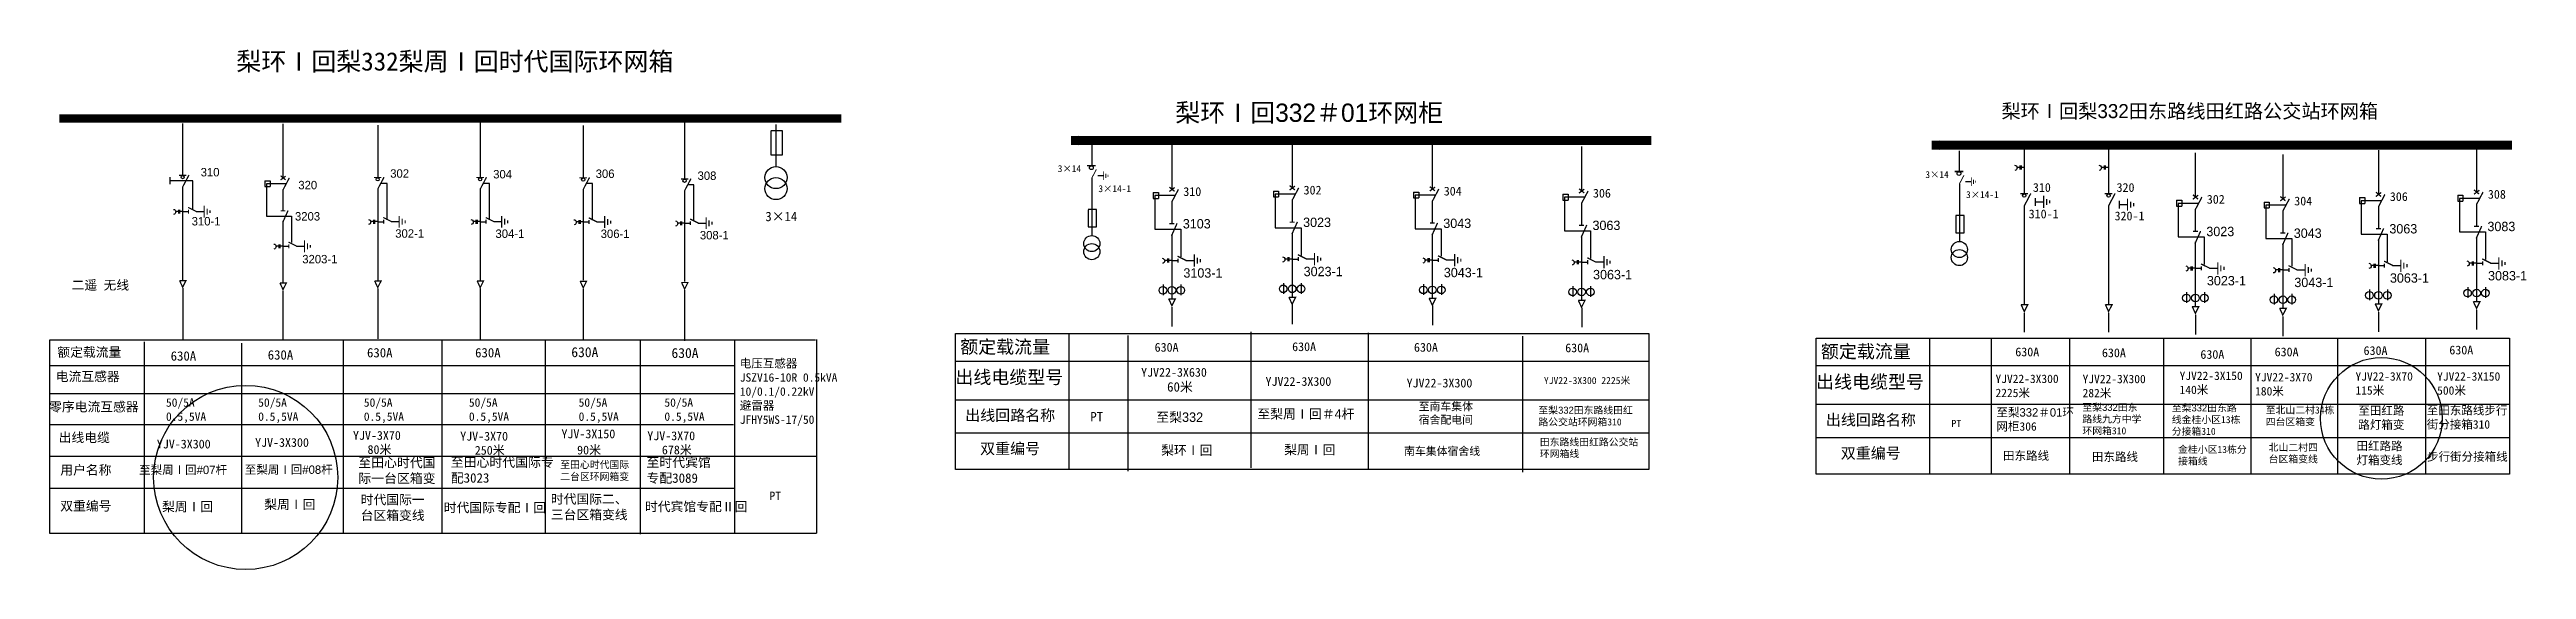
# Model space of a CAD drawing. Extents: x 149 to 870, y -471 to -13.
# Drawn here: x 149 to 677, y -124 to -13 of the extents above; entities that cross this region are included whole.
import ezdxf

# ---------------------------------------------------------------- set-up
doc = ezdxf.new("R2010")
doc.units = 0
doc.header["$LTSCALE"] = 0.774411
doc.linetypes.add('ACAD_ISO02W100', pattern=[15, 12, -3])
doc.linetypes.add('CENTER', pattern=[50.8, 31.75, -6.35, 6.35, -6.35])
doc.layers.get('0').update_dxf_attribs({"linetype": 'CONTINUOUS'})
doc.layers.add('2', color=7, linetype='CONTINUOUS')
doc.styles.add('hztxt_txtstyle_0.00_0_0', font='', dxfattribs={"bigfont": 'hztxt.shx'})
doc.styles.add('hztxt_txtstyle_1.70_0_0', font='', dxfattribs={"height": 1.699413, "bigfont": 'hztxt.shx'})
doc.styles.add('hztxt_txtstyle_1.80_0_0', font='', dxfattribs={"height": 1.8, "bigfont": 'hztxt.shx'})
doc.styles.add('hztxt_txtstyle_1.88_0_0', font='simkai.ttf', dxfattribs={"height": 1.875})
doc.styles.add('hztxt_txtstyle_2.00_0_0', font='', dxfattribs={"height": 2, "bigfont": 'hztxt.shx'})
doc.styles.add('hztxt_txtstyle_2.01_0_0', font='', dxfattribs={"height": 2.014677, "bigfont": 'hztxt.shx'})
doc.styles.add('hztxt_txtstyle_2.34_0_0', font='simkai.ttf', dxfattribs={"height": 2.34375})
doc.styles.add('hztxt_txtstyle_2.70_0_0', font='simkai.ttf', dxfattribs={"height": 2.7})
doc.styles.add('hztxt_txtstyle_2.81_0_0', font='simkai.ttf', dxfattribs={"height": 2.8125})
doc.styles.get('hztxt_txtstyle_0.00_0_0').set_extended_font_data('hztxt')
doc.styles.get('hztxt_txtstyle_1.70_0_0').set_extended_font_data('hztxt')
doc.styles.get('hztxt_txtstyle_1.80_0_0').set_extended_font_data('hztxt')
doc.styles.get('hztxt_txtstyle_2.00_0_0').set_extended_font_data('hztxt')
doc.styles.get('hztxt_txtstyle_2.01_0_0').set_extended_font_data('hztxt')

msp = doc.modelspace()

# ---------------------------------------------------------------- texts
at = {"color": 0}
for s, height, style, p in [('310', 1.8, 'hztxt_txtstyle_1.80_0_0', (181.16, -39.87)), ('320', 1.8, 'hztxt_txtstyle_1.80_0_0', (201.99, -42.62)), ('302', 1.8, 'hztxt_txtstyle_1.80_0_0', (221.59, -40.15)), ('304', 1.8, 'hztxt_txtstyle_1.80_0_0', (243.55, -40.3)), ('306', 1.8, 'hztxt_txtstyle_1.80_0_0', (265.42, -40.2)), ('308', 1.8, 'hztxt_txtstyle_1.80_0_0', (287.15, -40.62)), ('310', 1.875, 'hztxt_txtstyle_1.88_0_0', (390.77, -44.05)), ('302', 1.875, 'hztxt_txtstyle_1.88_0_0', (416.42, -43.73)), ('304', 1.875, 'hztxt_txtstyle_1.88_0_0', (446.32, -43.95)), ('310', 1.875, 'hztxt_txtstyle_1.88_0_0', (571.99, -43.17)), ('320', 1.875, 'hztxt_txtstyle_1.88_0_0', (589.84, -43.17)), ('3203', 1.8, 'hztxt_txtstyle_1.80_0_0', (201.28, -49.29)), ('306', 1.875, 'hztxt_txtstyle_1.88_0_0', (478.15, -44.39)), ('310-1', 1.875, 'hztxt_txtstyle_1.88_0_0', (571.09, -48.82)), ('320-1', 1.875, 'hztxt_txtstyle_1.88_0_0', (589.41, -49.25)), ('302', 1.875, 'hztxt_txtstyle_1.88_0_0', (609.09, -45.7)), ('304', 1.875, 'hztxt_txtstyle_1.88_0_0', (627.74, -46.06)), ('306', 1.875, 'hztxt_txtstyle_1.88_0_0', (648.13, -45.12)), ('308', 1.875, 'hztxt_txtstyle_1.88_0_0', (669.05, -44.63)), ('310-1', 1.8, 'hztxt_txtstyle_1.80_0_0', (179.24, -50.34)), ('302-1', 1.8, 'hztxt_txtstyle_1.80_0_0', (222.66, -52.96)), ('304-1', 1.8, 'hztxt_txtstyle_1.80_0_0', (244.04, -53)), ('306-1', 1.8, 'hztxt_txtstyle_1.80_0_0', (266.49, -53.02)), ('308-1', 1.8, 'hztxt_txtstyle_1.80_0_0', (287.64, -53.32)), ('3103', 2, 'hztxt_txtstyle_2.00_0_0', (390.66, -50.98)), ('3023', 2, 'hztxt_txtstyle_2.00_0_0', (416.32, -50.67)), ('3043', 2, 'hztxt_txtstyle_2.00_0_0', (446.22, -50.88)), ('3063', 2, 'hztxt_txtstyle_2.00_0_0', (478.05, -51.32)), ('3023', 2, 'hztxt_txtstyle_2.00_0_0', (608.99, -52.63)), ('3043', 2, 'hztxt_txtstyle_2.00_0_0', (627.64, -52.99)), ('3063', 2, 'hztxt_txtstyle_2.00_0_0', (648.03, -52.05)), ('3083', 2, 'hztxt_txtstyle_2.00_0_0', (668.95, -51.56)), ('3203-1', 1.8, 'hztxt_txtstyle_1.80_0_0', (202.83, -58.43)), ('3103-1', 2, 'hztxt_txtstyle_2.00_0_0', (390.79, -61.48)), ('3023-1', 2, 'hztxt_txtstyle_2.00_0_0', (416.44, -61.17)), ('3043-1', 2, 'hztxt_txtstyle_2.00_0_0', (446.34, -61.39)), ('3063-1', 2, 'hztxt_txtstyle_2.00_0_0', (478.17, -61.83)), ('3023-1', 2, 'hztxt_txtstyle_2.00_0_0', (609.11, -63.13)), ('3043-1', 2, 'hztxt_txtstyle_2.00_0_0', (627.76, -63.5)), ('3063-1', 2, 'hztxt_txtstyle_2.00_0_0', (648.15, -62.56)), ('3083-1', 2, 'hztxt_txtstyle_2.00_0_0', (669.08, -62.07)), ('额定载流量', 2.812, 'hztxt_txtstyle_2.81_0_0', (343.18, -77.66)), ('630A', 1.875, 'hztxt_txtstyle_1.88_0_0', (384.65, -77.29)), ('630A', 1.875, 'hztxt_txtstyle_1.88_0_0', (413.98, -77.16)), ('630A', 1.875, 'hztxt_txtstyle_1.88_0_0', (439.97, -77.29)), ('630A', 1.875, 'hztxt_txtstyle_1.88_0_0', (472.23, -77.41)), ('额定载流量', 2.812, 'hztxt_txtstyle_2.81_0_0', (526.77, -78.64)), ('630A', 1.875, 'hztxt_txtstyle_1.88_0_0', (568.24, -78.27)), ('630A', 1.875, 'hztxt_txtstyle_1.88_0_0', (586.72, -78.46)), ('630A', 1.875, 'hztxt_txtstyle_1.88_0_0', (607.72, -78.81)), ('630A', 1.875, 'hztxt_txtstyle_1.88_0_0', (623.56, -78.27)), ('630A', 1.875, 'hztxt_txtstyle_1.88_0_0', (642.53, -77.99)), ('630A', 1.875, 'hztxt_txtstyle_1.88_0_0', (660.82, -77.87)), ('出线电缆型号', 2.812, 'hztxt_txtstyle_2.81_0_0', (342.15, -84.14)), ('YJV22-3X630', 1.875, 'hztxt_txtstyle_1.88_0_0', (381.76, -82.63)), ('YJV22-3X300', 1.875, 'hztxt_txtstyle_1.88_0_0', (408.3, -84.58)), ('YJV22-3X300', 1.875, 'hztxt_txtstyle_1.88_0_0', (438.39, -84.92)), ('出线电缆型号', 2.812, 'hztxt_txtstyle_2.81_0_0', (525.74, -85.12)), ('出线回路名称', 2.344, 'hztxt_txtstyle_2.34_0_0', (344.25, -92.04)), ('YJV-3X70', 1.875, 'hztxt_txtstyle_1.88_0_0', (213.65, -96.1)), ('YJV-3X70', 1.875, 'hztxt_txtstyle_1.88_0_0', (236.52, -96.27)), ('YJV-3X150', 1.875, 'hztxt_txtstyle_1.88_0_0', (258.12, -95.77)), ('YJV-3X70', 1.875, 'hztxt_txtstyle_1.88_0_0', (276.43, -96.18)), ('出线回路名称', 2.344, 'hztxt_txtstyle_2.34_0_0', (527.84, -93.01)), ('YJV-3X300', 1.875, 'hztxt_txtstyle_1.88_0_0', (171.81, -97.94)), ('YJV-3X300', 1.875, 'hztxt_txtstyle_1.88_0_0', (192.77, -97.6)), ('80米', 1.875, 'hztxt_txtstyle_1.88_0_0', (216.75, -99.11)), ('250米', 1.875, 'hztxt_txtstyle_1.88_0_0', (239.63, -99.28)), ('90米', 1.875, 'hztxt_txtstyle_1.88_0_0', (261.46, -99.22)), ('678米', 1.875, 'hztxt_txtstyle_1.88_0_0', (279.54, -99.2)), ('双重编号', 2.344, 'hztxt_txtstyle_2.34_0_0', (347.42, -99.14)), ('双重编号', 2.344, 'hztxt_txtstyle_2.34_0_0', (531.01, -100.12))]:
    msp.add_text(s, height=height, dxfattribs=dict(at, style=style)).set_placement(p)
at = {"color": 0, "linetype": 'Continuous', "style": 'hztxt_txtstyle_2.70_0_0'}
for s, height, p in [('3×14', 1.461, (363.99, -38.94)), ('3×14-1', 1.461, (372.66, -43.22)), ('3×14', 1.461, (549.06, -40.21)), ('3×14', 2, (301.61, -49.42)), ('3×14-1', 1.461, (557.73, -44.49))]:
    msp.add_text(s, height=height, dxfattribs=at).set_placement(p)
at = {"color": 0, "attachment_point": 1}
for s, insert, char_height, width, style in [('{\\fSimSun|b0|i0|c134|p2;\\C256;梨环Ⅰ回\\C7;梨\\f\uffbfﾬￌﾣﾤ_GB2312|b0|i0|c134|p49;332\\fSimSun|b0|i0|c134|p2;田东路线田红路公交站环网箱}', (565.29, -24.43), 3, 102.7785, 'hztxt_txtstyle_0.00_0_0'), ('{\\fSimSun|b0|i0|c134|p2;YJV22-3X300 2225米}', (467.69, -82.69), 1.5, 21.0944, 'hztxt_txtstyle_0.00_0_0'), ('{\\fSimSun|b0|i0|c134|p2;YJV22-3X300 2225米}', (564.01, -82.18), 1.8, 10.6857, 'hztxt_txtstyle_0.00_0_0'), ('{\\fSimSun|b0|i0|c134|p2;YJV22-3X300 282米}', (582.59, -82.21), 1.8, 10.6857, 'hztxt_txtstyle_0.00_0_0'), ('{\\fSimSun|b0|i0|c134|p2;YJV22-3X150 140米}', (603.28, -81.53), 1.8, 10.6857, 'hztxt_txtstyle_0.00_0_0'), ('{\\fSimSun|b0|i0|c134|p2;YJV22-3X70 180米}', (619.39, -81.83), 1.8, 10.6857, 'hztxt_txtstyle_0.00_0_0'), ('{\\fSimSun|b0|i0|c134|p2;YJV22-3X70 115米}', (640.8, -81.66), 1.8, 10.6857, 'hztxt_txtstyle_0.00_0_0'), ('{\\fSimSun|b0|i0|c134|p2;YJV22-3X150 500米}', (658.22, -81.67), 1.8, 10.6857, 'hztxt_txtstyle_0.00_0_0'), ('{\\fSimSun|b0|i0|c134|p2;至南车集体宿舍配电间}', (440.97, -88.14), 1.6994, 13.1999, 'hztxt_txtstyle_1.70_0_0'), ('{\\fSimSun|b0|i0|c134|p2;\\C256;至\\C7;梨\\f\uffbfﾬￌﾣﾤ_GB2312|b0|i0|c134|p49;332\\fSimSun|b0|i0|c134|p2;田东路线田红路公交站环网箱310}', (466.51, -89.03), 1.5, 21.0944, 'hztxt_txtstyle_0.00_0_0'), ('{\\fSimSun|b0|i0|c134|p2;至梨\\f\uffbfﾬￌﾣﾤ_GB2312|b0|i0|c134|p49;332\\fSimSun|b0|i0|c134|p2;田东路线九方中学环网箱310}', (582.55, -88.42), 1.5, 12.9035, 'hztxt_txtstyle_0.00_0_0'), ('{\\fSimSun|b0|i0|c134|p2;至梨\\f\uffbfﾬￌﾣﾤ_GB2312|b0|i0|c134|p49;332\\fSimSun|b0|i0|c134|p2;田东路线金桂小区13栋分接箱310}', (601.62, -88.54), 1.5, 15.5174, 'hztxt_txtstyle_0.00_0_0'), ('{\\fSimSun|b0|i0|c134|p2;至北山二村34栋四台区箱变}', (621.66, -88.99), 1.5, 15.5174, 'hztxt_txtstyle_0.00_0_0'), ('{\\fSimSun|b0|i0|c134|p2;南车集体宿舍线}', (437.86, -97.66), 1.6994, 18.1087, 'hztxt_txtstyle_1.70_0_0'), ('{\\fSimSun|b0|i0|c134|p2;田东路线田红路公交站环网箱线}', (466.82, -95.83), 1.5, 21.0944, 'hztxt_txtstyle_0.00_0_0'), ('{\\fSimSun|b0|i0|c134|p2;金桂小区13栋分接箱线}', (602.96, -97.41), 1.5, 15.5174, 'hztxt_txtstyle_0.00_0_0'), ('{\\fSimSun|b0|i0|c134|p2;北山二村四台区箱变线}', (622.28, -96.96), 1.5, 11.3527, 'hztxt_txtstyle_0.00_0_0')]:
    msp.add_mtext(s, dxfattribs=dict(at, insert=insert, char_height=char_height, width=width, style=style))
at = {"color": 0, "linetype": 'Continuous', "attachment_point": 1}
for s, insert, char_height, width, style in [('{\\fSimSun|b0|i0|c134|p2;二遥 无线}', (153.63, -62.06), 2, 32.2427, 'hztxt_txtstyle_2.70_0_0'), ('{\\fSimSun|b0|i0|c134|p2;额定载流量}', (150.59, -76.38), 2, 32.2427, 'hztxt_txtstyle_2.70_0_0'), ('{\\fSimSun|b0|i0|c134|p2;630A}', (174.76, -77.2), 2, 32.2427, 'hztxt_txtstyle_2.70_0_0'), ('{\\fSimSun|b0|i0|c134|p2;630A}', (195.46, -76.97), 2, 32.2427, 'hztxt_txtstyle_2.70_0_0'), ('{\\fSimSun|b0|i0|c134|p2;630A}', (216.64, -76.5), 2, 32.2427, 'hztxt_txtstyle_2.70_0_0'), ('{\\fSimSun|b0|i0|c134|p2;630A}', (239.7, -76.5), 2, 32.2427, 'hztxt_txtstyle_2.70_0_0'), ('{\\fSimSun|b0|i0|c134|p2;630A}', (260.22, -76.33), 2.1195, 17.0432, 'hztxt_txtstyle_0.00_0_0'), ('{\\fSimSun|b0|i0|c134|p2;630A}', (281.59, -76.5), 2.1195, 17.0432, 'hztxt_txtstyle_0.00_0_0'), ('\\A1;{\\fSimSun|b0|i0|c134|p2;电压互感器\\PJSZV16-10R 0.5kVA\\P10/0.1/0.22kV\\P避雷器\\PJFHY5WS-17/50}', (296.16, -78.89), 1.8, 33.191, 'hztxt_txtstyle_2.70_0_0'), ('{\\fSimSun|b0|i0|c134|p2;电流互感器}', (150.25, -81.58), 2, 32.2427, 'hztxt_txtstyle_2.70_0_0'), ('{\\fSimSun|b0|i0|c134|p2;\\C7;60米}', (387.31, -83.79), 2.0147, 11.5055, 'hztxt_txtstyle_0.00_0_0'), ('{\\fSimSun|b0|i0|c134|p2;零序电流互感器}', (148.83, -88.04), 2, 32.2427, 'hztxt_txtstyle_2.70_0_0'), ('{\\fSimSun|b0|i0|c134|p2;50/5A\\P0.5,5VA}', (173.76, -87.24), 1.8, 32.2427, 'hztxt_txtstyle_2.70_0_0'), ('{\\fSimSun|b0|i0|c134|p2;50/5A\\P0.5,5VA}', (193.43, -87.24), 1.8, 32.2427, 'hztxt_txtstyle_2.70_0_0'), ('{\\fSimSun|b0|i0|c134|p2;50/5A\\P0.5,5VA}', (215.96, -87.24), 1.8, 32.2427, 'hztxt_txtstyle_2.70_0_0'), ('{\\fSimSun|b0|i0|c134|p2;50/5A\\P0.5,5VA}', (238.37, -87.24), 1.8, 32.2427, 'hztxt_txtstyle_2.70_0_0'), ('{\\fSimSun|b0|i0|c134|p2;50/5A\\P0.5,5VA}', (261.78, -87.24), 1.8, 32.2427, 'hztxt_txtstyle_2.70_0_0'), ('{\\fSimSun|b0|i0|c134|p2;50/5A\\P0.5,5VA}', (280.08, -87.24), 1.8, 32.2427, 'hztxt_txtstyle_2.70_0_0'), ('{\\fSimSun|b0|i0|c134|p2;\\C7;至梨周Ⅰ回＃\\f\uffbfﾬￌﾣﾤ_GB2312|b0|i0|c134|p49;4\\fSimSun|b0|i0|c134|p2;杆}', (406.55, -89.56), 2.0147, 30.5899, 'hztxt_txtstyle_0.00_0_0'), ('{\\fSimSun|b0|i0|c134|p2;出线电缆}', (150.87, -94.6), 2, 32.2427, 'hztxt_txtstyle_2.70_0_0'), ('{\\fSimSun|b0|i0|c134|p2;\\C7;PT}', (370.93, -90.17), 2.0147, 11.8012, 'hztxt_txtstyle_0.00_0_0'), ('{\\fSimSun|b0|i0|c134|p2;\\C7;至梨\\f\uffbfﾬￌﾣﾤ_GB2312|b0|i0|c134|p49;332}', (385, -90.26), 2.0147, 11.8012, 'hztxt_txtstyle_0.00_0_0'), ('{\\fSimSun|b0|i0|c134|p2;\\C7;PT}', (554.61, -91.84), 1.5388, 9.4916, 'hztxt_txtstyle_0.00_0_0'), ('{\\f\uffbfﾬￌﾣﾤ_GB2312|b0|i0|c134|p49;\\C7;至田心时代国际一台区箱变}', (214.78, -99.96), 2.0147, 18.962, 'hztxt_txtstyle_0.00_0_0'), ('{\\fSimSun|b0|i0|c134|p2;\\C7;至田心时代国际专配3023}', (234.51, -99.87), 2.0147, 22.6035, 'hztxt_txtstyle_0.00_0_0'), ('{\\fSimSun|b0|i0|c134|p2;\\C7;至时代宾馆专配3089}', (276.25, -99.9), 2.0147, 15.6008, 'hztxt_txtstyle_2.01_0_0'), ('{\\fSimSun|b0|i0|c134|p2;用户名称}', (151.21, -101.53), 2, 32.2427, 'hztxt_txtstyle_2.70_0_0'), ('{\\f\uffbfﾬￌﾣﾤ_GB2312|b0|i0|c134|p49;\\C7;至田心时代国际二台区环网箱变}', (257.86, -100.63), 1.5388, 15.8711, 'hztxt_txtstyle_0.00_0_0'), ('{\\fSimSun|b0|i0|c134|p2;双重编号}', (151.21, -109.21), 2, 32.2427, 'hztxt_txtstyle_2.70_0_0'), ('{\\fSimSun|b0|i0|c134|p2;梨周Ⅰ回}', (172.92, -109.37), 2, 32.2427, 'hztxt_txtstyle_2.70_0_0'), ('{\\fSimSun|b0|i0|c134|p2;梨周Ⅰ回}', (194.72, -108.89), 2, 32.2427, 'hztxt_txtstyle_2.70_0_0'), ('{\\fSimSun|b0|i0|c134|p2;时代国际一台区箱变线}', (215.3, -107.87), 2, 14.868, 'hztxt_txtstyle_2.70_0_0'), ('{\\fSimSun|b0|i0|c134|p2;时代国际专配Ⅰ回}', (233.02, -109.56), 2, 24.5105, 'hztxt_txtstyle_2.70_0_0'), ('{\\fSimSun|b0|i0|c134|p2;时代国际二、三台区箱变线}', (255.86, -107.74), 2, 18.5976, 'hztxt_txtstyle_2.70_0_0'), ('{\\fSimSun|b0|i0|c134|p2;时代宾馆专配Ⅱ回}', (275.95, -109.34), 2, 24.5105, 'hztxt_txtstyle_2.70_0_0'), ('{\\fSimSun|b0|i0|c134|p2;PT}', (302.49, -107.16), 1.8071, 14.059, 'hztxt_txtstyle_0.00_0_0')]:
    msp.add_mtext(s, dxfattribs=dict(at, insert=insert, char_height=char_height, width=width, style=style))
at = {"color": 1, "linetype": 'Continuous', "char_height": 1.8, "width": 23.156, "attachment_point": 1, "style": 'hztxt_txtstyle_0.00_0_0'}
for s, insert in [('{\\fSimSun|b0|i0|c134|p2;\\C7;至梨周Ⅰ回\\f\uffbfﾬￌﾣﾤ_GB2312|b0|i0|c134|p49;#\\C1;07\\fSimSun|b0|i0|c134|p2;\\C7;杆}', (168.03, -101.62)), ('{\\fSimSun|b0|i0|c134|p2;\\C7;至梨周Ⅰ回\\f\uffbfﾬￌﾣﾤ_GB2312|b0|i0|c134|p49;#\\C1;08\\fSimSun|b0|i0|c134|p2;\\C7;杆}', (190.57, -101.57))]:
    msp.add_mtext(s, dxfattribs=dict(at, insert=insert))
at = {"layer": '2', "color": 0, "attachment_point": 1, "style": 'hztxt_txtstyle_0.00_0_0'}
for s, insert, char_height, width in [('{\\fSimSun|b0|i0|c134|p2;梨环Ⅰ回梨332梨周Ⅰ回时代国际环网箱}', (188.77, -13.37), 3.9062, 101.2587), ('{\\fSimSun|b0|i0|c134|p2;\\C256;梨环Ⅰ回}332{\\fSimSun|b0|i0|c134|p2;＃}01{\\fSimSun|b0|i0|c134|p2;环网柜}', (389.05, -24.32), 3.9062, 101.2587), ('{\\fSimSun|b0|i0|c134|p2;\\C256;至梨}332{\\fSimSun|b0|i0|c134|p2;＃}01{\\fSimSun|b0|i0|c134|p2;环网柜306}', (564.22, -89.35), 1.8, 17.5241), ('{\\fSimSun|b0|i0|c134|p2;\\H0.9x;\\C256;至田红路路灯箱变}', (641.41, -88.98), 2, 10.7144), ('{\\fSimSun|b0|i0|c134|p2;\\H0.9x;\\C256;至田东路线步行街分接箱310}', (656.02, -88.91), 2, 17.6485), ('{\\fSimSun|b0|i0|c134|p2;\\C256;梨环Ⅰ回}', (386.04, -97.31), 2, 101.2587), ('{\\fSimSun|b0|i0|c134|p2;\\C256;梨周Ⅰ回}', (412.27, -97.22), 2, 101.2587), ('{\\fSimSun|b0|i0|c134|p2;\\H0.9x;\\C256;田东路线}', (565.62, -98.6), 2, 10.7144), ('{\\fSimSun|b0|i0|c134|p2;\\H0.9x;\\C256;田东路线}', (584.58, -98.83), 2, 10.7144), ('{\\fSimSun|b0|i0|c134|p2;\\H0.9x;\\C256;田红路路灯箱变线}', (641.02, -96.53), 2, 10.7144), ('{\\fSimSun|b0|i0|c134|p2;\\H0.9x;\\C256;步行街分接箱线}', (656.07, -98.79), 2, 27.9631)]:
    msp.add_mtext(s, dxfattribs=dict(at, insert=insert, char_height=char_height, width=width))

# ---------------------------------------------------------------- blocks, each defined once
blk = doc.blocks.new('JD')
for points in [[(-2, 0.2), (-2, -0.2), (2, 0.2), (2, -0.2)], [(1, -1.2), (1, -0.8), (-1, -1.2), (-1, -0.8)], [(-0.5, -1.8), (-0.5, -2.2), (0.5, -1.8), (0.5, -2.2)]]:
    blk.add_trace(points)

# ---------------------------------------------------------------- linework, layer by layer
at = {"color": 0}
for p, q in [((177.31, -28.6), (177.31, -39.62)), ((198.72, -28.66), (198.72, -40.23)), ((218.92, -28.95), (218.92, -40.08)), ((240.78, -27.79), (240.78, -40.08)), ((262.76, -29.01), (262.76, -40.13)), ((284.39, -28.11), (284.39, -40.39)), ((303.82, -28.82), (303.82, -37.86)), ((371.22, -33.18), (371.22, -37.51)), ((388.32, -33.17), (388.32, -42.67)), ((413.97, -32.86), (413.97, -42.36)), ((443.87, -33.07), (443.87, -42.57)), ((475.7, -33.51), (475.7, -43.01)), ((556.28, -34.44), (556.28, -38.77)), ((570.15, -34.12), (570.15, -43.54)), ((588.13, -34.12), (588.13, -43.54)), ((606.64, -34.82), (606.64, -44.32)), ((625.29, -35.18), (625.29, -44.68)), ((645.69, -34.25), (645.69, -43.75)), ((666.61, -33.75), (666.61, -43.26)), ((177.31, -42.07), (177.31, -62.09)), ((194.88, -40.85), (195.96, -40.85)), ((194.88, -40.85), (194.88, -42.05)), ((194.88, -42.05), (195.96, -42.05)), ((195.96, -40.85), (195.96, -42.05)), ((371.24, -40.19), (371.24, -52.46)), ((372.53, -39.7), (373.77, -39.7)), ((556.3, -41.45), (556.3, -53.73)), ((557.6, -40.96), (558.84, -40.96)), ((177.31, -47.39), (178.56, -47.39)), ((180.18, -47.35), (181.88, -47.35)), ((198.72, -42.68), (198.72, -47.14)), ((218.92, -42.53), (218.92, -61.99)), ((240.78, -42.53), (240.78, -61.99)), ((262.76, -42.59), (262.76, -62.04)), ((284.39, -42.85), (284.39, -62.31)), ((384.32, -43.32), (385.44, -43.32)), ((384.32, -43.32), (384.32, -44.57)), ((384.32, -44.57), (385.44, -44.57)), ((385.44, -43.32), (385.44, -44.57)), ((388.32, -45.23), (388.32, -49.88)), ((409.97, -43.01), (411.1, -43.01)), ((409.97, -43.01), (409.97, -44.26)), ((409.97, -44.26), (411.1, -44.26)), ((411.1, -43.01), (411.1, -44.26)), ((413.97, -44.92), (413.97, -49.56)), ((439.87, -43.23), (440.99, -43.23)), ((439.87, -43.23), (439.87, -44.47)), ((439.87, -44.47), (440.99, -44.47)), ((440.99, -43.23), (440.99, -44.47)), ((443.87, -45.13), (443.87, -49.78)), ((471.7, -43.67), (472.83, -43.67)), ((471.7, -43.67), (471.7, -44.92)), ((471.7, -44.92), (472.83, -44.92)), ((472.83, -43.67), (472.83, -44.92)), ((475.7, -45.57), (475.7, -50.22)), ((570.15, -46.1), (570.15, -67.3)), ((572.49, -45.27), (574.26, -45.27)), ((588.13, -46.1), (588.13, -67.3)), ((590.38, -45.85), (592.14, -45.85)), ((602.64, -44.97), (603.77, -44.97)), ((602.64, -44.97), (602.64, -46.22)), ((602.64, -46.22), (603.77, -46.22)), ((603.77, -44.97), (603.77, -46.22)), ((606.64, -46.88), (606.64, -51.52)), ((621.29, -45.34), (622.42, -45.34)), ((621.29, -45.34), (621.29, -46.58)), ((621.29, -46.58), (622.42, -46.58)), ((622.42, -45.34), (622.42, -46.58)), ((625.29, -47.24), (625.29, -51.89)), ((641.68, -44.4), (642.81, -44.4)), ((641.68, -44.4), (641.68, -45.65)), ((641.68, -45.65), (642.81, -45.65)), ((642.81, -44.4), (642.81, -45.65)), ((645.69, -46.31), (645.69, -50.95)), ((662.61, -43.91), (663.73, -43.91)), ((662.61, -43.91), (662.61, -45.16)), ((662.61, -45.16), (663.73, -45.16)), ((663.73, -43.91), (663.73, -45.16)), ((666.61, -45.81), (666.61, -50.46)), ((198.72, -49.38), (198.72, -62.55)), ((218.92, -49.54), (220.17, -49.54)), ((221.79, -49.51), (223.49, -49.51)), ((240.78, -49.54), (242.03, -49.54)), ((243.66, -49.51), (245.35, -49.51)), ((262.76, -49.6), (264, -49.6)), ((265.63, -49.56), (267.32, -49.56)), ((284.39, -49.86), (285.63, -49.86)), ((287.26, -49.82), (288.96, -49.82)), ((388.32, -52.2), (388.32, -65.92)), ((413.97, -51.89), (413.97, -65.61)), ((443.87, -52.1), (443.87, -65.83)), ((475.7, -52.55), (475.7, -66.27)), ((666.61, -52.79), (666.61, -66.51)), ((198.72, -54.79), (199.96, -54.79)), ((201.59, -54.75), (203.29, -54.75)), ((388.32, -57.84), (389.62, -57.84)), ((391.31, -57.8), (393.08, -57.8)), ((413.97, -57.52), (415.27, -57.52)), ((416.97, -57.49), (418.73, -57.49)), ((443.87, -57.74), (445.17, -57.74)), ((446.86, -57.7), (448.63, -57.7)), ((606.64, -53.85), (606.64, -67.57)), ((625.29, -54.21), (625.29, -67.94)), ((645.69, -53.28), (645.69, -67)), ((386.45, -62.94), (386.45, -65.23)), ((390.27, -62.94), (390.27, -65.23)), ((412.11, -62.63), (412.11, -64.92)), ((415.92, -62.63), (415.92, -64.92)), ((442.01, -62.85), (442.01, -65.13)), ((445.82, -62.85), (445.82, -65.13)), ((473.84, -63.29), (473.84, -65.57)), ((475.7, -58.18), (477, -58.18)), ((477.65, -63.29), (477.65, -65.57)), ((478.69, -58.14), (480.46, -58.14)), ((606.64, -59.48), (607.94, -59.48)), ((609.63, -59.45), (611.4, -59.45)), ((625.29, -59.85), (626.59, -59.85)), ((628.29, -59.81), (630.05, -59.81)), ((645.69, -58.91), (646.98, -58.91)), ((648.68, -58.88), (650.45, -58.88)), ((666.61, -58.42), (667.91, -58.42)), ((669.6, -58.38), (671.37, -58.38)), ((604.78, -64.59), (604.78, -66.88)), ((608.59, -64.59), (608.59, -66.88)), ((623.43, -64.95), (623.43, -67.24)), ((627.24, -64.95), (627.24, -67.24)), ((643.82, -64.02), (643.82, -66.3)), ((647.63, -64.02), (647.63, -66.3)), ((664.74, -63.53), (664.74, -65.81)), ((668.55, -63.53), (668.55, -65.81)), ((342.17, -102.44), (342.18, -73.44)), ((342.18, -73.44), (490.07, -73.44)), ((366.34, -73.63), (366.34, -102.43)), ((378.91, -73.8), (378.91, -102.79)), ((405.14, -73.08), (405.14, -102.06)), ((430.19, -73.26), (430.19, -102.25)), ((490.07, -73.44), (490.07, -102.44)), ((463.09, -73.98), (463.09, -102.99)), ((525.76, -103.42), (525.77, -74.42)), ((525.77, -74.42), (673.66, -74.42)), ((549.93, -74.6), (549.93, -103.4)), ((579.77, -74.42), (579.77, -103.4)), ((599.82, -74.42), (599.82, -103.4)), ((618.51, -74.42), (618.51, -103.4)), ((636.94, -74.42), (636.94, -103.4)), ((655.77, -74.42), (655.77, -103.42)), ((673.66, -74.42), (673.66, -103.42)), ((342.24, -79.29), (490.07, -79.29)), ((525.83, -80.27), (673.66, -80.27)), ((342.24, -87.54), (490.07, -87.54)), ((525.83, -88.52), (673.66, -88.52)), ((342.24, -94.62), (490.07, -94.62)), ((525.83, -95.6), (673.66, -95.6)), ((490.07, -102.43), (342.17, -102.43)), ((673.66, -103.4), (525.76, -103.4))]:
    msp.add_line(p, q, dxfattribs=at)
at = {"color": 0, "linetype": 'ACAD_ISO02W100'}
for p, q in [((199.26, -41.48), (195.22, -41.48)), ((195.22, -41.48), (195.22, -48.35)), ((388.88, -43.98), (384.68, -43.98)), ((384.68, -43.98), (384.68, -51.13)), ((414.54, -43.66), (410.33, -43.66)), ((410.33, -43.66), (410.33, -50.82)), ((444.43, -43.88), (440.23, -43.88)), ((440.23, -43.88), (440.23, -51.03)), ((476.26, -44.32), (472.06, -44.32)), ((472.06, -44.32), (472.06, -51.47)), ((607.2, -45.62), (603, -45.62)), ((603, -45.62), (603, -52.78)), ((625.86, -45.99), (621.65, -45.99)), ((621.65, -45.99), (621.65, -53.14)), ((646.25, -45.05), (642.04, -45.05)), ((642.04, -45.05), (642.04, -52.2)), ((667.17, -44.56), (662.96, -44.56)), ((662.96, -44.56), (662.96, -51.71)), ((195.22, -48.35), (200.55, -48.35)), ((200.55, -48.35), (200.55, -54.01)), ((384.68, -51.13), (390.22, -51.13)), ((390.22, -51.13), (390.22, -57.03)), ((410.33, -50.82), (415.88, -50.82)), ((415.88, -50.82), (415.88, -56.72)), ((440.23, -51.03), (445.78, -51.03)), ((445.78, -51.03), (445.78, -56.93)), ((472.06, -51.47), (477.61, -51.47)), ((477.61, -51.47), (477.61, -57.37)), ((603, -52.78), (608.55, -52.78)), ((608.55, -52.78), (608.55, -58.68)), ((642.04, -52.2), (647.59, -52.2)), ((647.59, -52.2), (647.59, -58.11)), ((662.96, -51.71), (668.51, -51.71)), ((668.51, -51.71), (668.51, -57.62)), ((621.65, -53.14), (627.2, -53.14)), ((627.2, -53.14), (627.2, -59.04))]:
    msp.add_line(p, q, dxfattribs=at)
at = {"color": 0, "linetype": 'CENTER'}
for p, q in [((177.32, -63.7), (177.32, -74.77)), ((198.72, -64.32), (198.72, -74.71)), ((218.93, -63.83), (218.93, -74.53)), ((240.79, -63.83), (240.79, -74.64)), ((262.76, -63.88), (262.76, -74.59)), ((284.39, -64.15), (284.39, -74.96)), ((388.33, -67.77), (388.33, -71.94)), ((414.01, -67.24), (414.01, -71.42)), ((443.91, -67.46), (443.91, -71.63)), ((475.74, -67.9), (475.74, -72.08)), ((666.62, -68.35), (666.62, -72.53)), ((570.15, -69.01), (570.15, -73.13)), ((588.13, -69.01), (588.13, -73.13)), ((606.65, -69.41), (606.65, -73.59)), ((625.3, -69.78), (625.3, -73.96)), ((645.69, -68.84), (645.69, -73.02))]:
    msp.add_line(p, q, dxfattribs=at)
at = {"color": 0, "linetype": 'Continuous'}
for p, q in [((148.96, -116.1), (148.96, -74.74)), ((148.96, -74.74), (312.32, -74.74)), ((169.1, -75.19), (169.1, -116.09)), ((189.87, -75.46), (189.87, -116.07)), ((211.55, -74.82), (211.55, -116.09)), ((232.63, -74.82), (232.63, -116.09)), ((254.62, -74.85), (254.62, -116.12)), ((274.93, -74.99), (274.93, -116.26)), ((295.01, -74.77), (295.01, -116.13)), ((312.49, -74.68), (312.49, -116.04)), ((563.06, -74.4), (563.06, -103.4)), ((148.96, -80.27), (294.96, -80.27)), ((148.96, -86.21), (295.01, -86.21)), ((148.96, -92.84), (294.8, -92.84)), ((148.96, -99.57), (312.49, -99.57)), ((148.96, -106.41), (294.96, -106.41)), ((312.49, -116.1), (148.96, -116.1))]:
    msp.add_line(p, q, dxfattribs=at)
at = {"color": 0}
for points, const_width in [([(150.98, -27.51), (317.83, -27.51)], 1.8), ([(366.84, -32.21), (490.57, -32.21)], 1.88), ([(550.43, -33.19), (674.16, -33.19)], 1.88), ([(176.52, -39.65), (178.11, -39.65)], 0.27), ([(177.31, -42.14), (178.66, -39.58)], 0.27), ([(198.2, -40.63), (199.3, -39.81)], 0.27), ([(198.21, -39.73), (199.27, -40.61)], 0.27), ([(198.72, -42.75), (200.07, -40.19)], 0.27), ([(218.12, -40.11), (219.72, -40.11)], 0.27), ([(218.92, -42.6), (220.27, -40.04)], 0.27), ([(239.99, -40.11), (241.58, -40.11)], 0.27), ([(240.78, -42.6), (242.13, -40.04)], 0.27), ([(261.96, -40.17), (263.55, -40.17)], 0.27), ([(262.76, -42.66), (264.1, -40.1)], 0.27), ([(283.59, -40.43), (285.18, -40.43)], 0.27), ([(284.39, -42.92), (285.74, -40.36)], 0.27), ([(370.23, -37.57), (372.07, -37.57)], 0.313), ([(371.24, -40.24), (372.23, -38.37)], 0.197), ([(387.78, -43.09), (388.93, -42.24)], 0.281), ([(387.79, -42.15), (388.9, -43.07)], 0.281), ([(413.44, -42.78), (414.58, -41.92)], 0.281), ([(413.45, -41.84), (414.55, -42.76)], 0.281), ([(413.97, -44.99), (415.38, -42.32)], 0.281), ([(443.34, -42.99), (444.48, -42.14)], 0.281), ([(443.35, -42.06), (444.45, -42.97)], 0.281), ([(555.29, -38.83), (557.14, -38.83)], 0.313), ([(556.3, -41.5), (557.29, -39.63)], 0.197), ([(178.49, -46.49), (180.29, -47.39)], 0.27), ([(178.56, -46.97), (178.56, -47.8)], 0.27), ([(198.23, -47.22), (199.23, -47.22)], 0.27), ([(198.66, -49.71), (199.8, -47.16)], 0.27), ([(388.32, -45.3), (389.72, -42.64)], 0.281), ([(443.87, -45.2), (445.28, -42.54)], 0.281), ([(475.17, -43.43), (476.31, -42.58)], 0.281), ([(475.18, -42.5), (476.28, -43.41)], 0.281), ([(475.7, -45.65), (477.11, -42.98)], 0.281), ([(569.32, -43.57), (570.98, -43.57)], 0.281), ([(570.15, -46.17), (571.55, -43.5)], 0.281), ([(587.3, -43.57), (588.96, -43.57)], 0.281), ([(588.13, -46.17), (589.53, -43.5)], 0.281), ([(606.11, -44.74), (607.25, -43.88)], 0.281), ([(606.12, -43.8), (607.22, -44.72)], 0.281), ([(606.64, -46.95), (608.05, -44.28)], 0.281), ([(624.76, -45.1), (625.9, -44.25)], 0.281), ([(624.77, -44.16), (625.87, -45.08)], 0.281), ([(625.29, -47.31), (626.7, -44.65)], 0.281), ([(645.15, -44.17), (646.29, -43.31)], 0.281), ([(645.16, -43.23), (646.26, -44.15)], 0.281), ([(645.69, -46.38), (647.09, -43.71)], 0.281), ([(666.07, -43.68), (667.22, -42.82)], 0.281), ([(666.08, -42.74), (667.18, -43.65)], 0.281), ([(666.61, -45.89), (668.01, -43.22)], 0.281), ([(220.1, -48.64), (221.9, -49.54)], 0.27), ([(220.17, -49.12), (220.17, -49.96)], 0.27), ([(241.96, -48.64), (243.76, -49.54)], 0.27), ([(242.03, -49.12), (242.03, -49.96)], 0.27), ([(263.93, -48.7), (265.73, -49.6)], 0.27), ([(264, -49.18), (264, -50.01)], 0.27), ([(285.56, -48.96), (287.36, -49.86)], 0.27), ([(285.63, -49.44), (285.63, -50.27)], 0.27), ([(387.81, -49.95), (388.86, -49.95)], 0.281), ([(388.26, -52.55), (389.44, -49.89)], 0.281), ([(413.47, -49.64), (414.51, -49.64)], 0.281), ([(413.92, -52.23), (415.1, -49.58)], 0.281), ([(443.37, -49.85), (444.41, -49.85)], 0.281), ([(443.81, -52.45), (445, -49.8)], 0.281), ([(475.2, -50.29), (476.24, -50.29)], 0.281), ([(475.64, -52.89), (476.83, -50.24)], 0.281), ([(606.14, -51.6), (607.18, -51.6)], 0.281), ([(606.58, -54.19), (607.77, -51.54)], 0.281), ([(624.79, -51.96), (625.83, -51.96)], 0.281), ([(625.24, -54.56), (626.42, -51.9)], 0.281), ([(645.18, -51.03), (646.22, -51.03)], 0.281), ([(645.63, -53.62), (646.81, -50.97)], 0.281), ([(666.1, -50.54), (667.15, -50.54)], 0.281), ([(666.55, -53.13), (667.73, -50.48)], 0.281), ([(199.89, -53.89), (201.69, -54.79)], 0.27), ([(199.96, -54.37), (199.96, -55.2)], 0.27), ([(389.54, -56.9), (391.42, -57.84)], 0.281), ([(389.62, -57.4), (389.62, -58.27)], 0.281), ([(415.2, -56.59), (417.07, -57.52)], 0.281), ([(415.27, -57.09), (415.27, -57.96)], 0.281), ([(445.1, -56.8), (446.97, -57.74)], 0.281), ([(445.17, -57.31), (445.17, -58.17)], 0.281), ([(476.93, -57.24), (478.8, -58.18)], 0.281), ([(477, -57.75), (477, -58.61)], 0.281), ([(646.91, -57.97), (648.79, -58.91)], 0.281), ([(667.83, -57.48), (669.71, -58.42)], 0.281), ([(667.91, -57.99), (667.91, -58.85)], 0.281), ([(176.65, -62.13), (178.02, -62.13), (177.32, -63.52), (176.66, -62.1)], 0.27), ([(198.05, -62.63), (199.43, -62.63), (198.72, -64.02), (198.07, -62.61)], 0.27), ([(218.26, -62.21), (219.63, -62.21), (218.93, -63.6), (218.27, -62.18)], 0.27), ([(240.12, -62.21), (241.49, -62.21), (240.79, -63.6), (240.14, -62.18)], 0.27), ([(262.09, -62.26), (263.47, -62.26), (262.76, -63.65), (262.11, -62.24)], 0.27), ([(283.72, -62.52), (285.1, -62.52), (284.39, -63.92), (283.74, -62.5)], 0.27), ([(607.87, -58.55), (609.74, -59.48)], 0.281), ([(607.94, -59.05), (607.94, -59.92)], 0.281), ([(626.52, -58.91), (628.4, -59.85)], 0.281), ([(626.59, -59.42), (626.59, -60.28)], 0.281), ([(646.98, -58.48), (646.98, -59.34)], 0.281), ([(387.63, -66.01), (389.06, -66.01), (388.33, -67.46), (387.64, -65.98)], 0.281), ([(413.28, -65.7), (414.71, -65.7), (413.98, -67.15), (413.3, -65.67)], 0.281), ([(443.18, -65.91), (444.61, -65.91), (443.88, -67.36), (443.2, -65.88)], 0.281), ([(475.01, -66.35), (476.44, -66.35), (475.71, -67.8), (475.03, -66.33)], 0.281), ([(569.46, -67.26), (570.89, -67.26), (570.15, -68.71), (569.47, -67.23)], 0.281), ([(587.43, -67.26), (588.87, -67.26), (588.13, -68.71), (587.45, -67.23)], 0.281), ([(605.95, -67.66), (607.38, -67.66), (606.65, -69.11), (605.97, -67.63)], 0.281), ([(624.6, -68.02), (626.03, -68.02), (625.3, -69.47), (624.62, -67.99)], 0.281), ([(644.99, -67.08), (646.43, -67.08), (645.69, -68.53), (645.01, -67.06)], 0.281), ([(665.92, -66.59), (667.35, -66.59), (666.62, -68.04), (665.93, -66.57)], 0.281)]:
    msp.add_lwpolyline(points, dxfattribs=dict(at, const_width=const_width))
for points in [[(302.78, -30.21), (302.78, -35.26), (305.28, -35.26), (305.28, -30.16), (302.78, -30.16)], [(174.59, -40.06), (174.59, -41.56)], [(569.2, -37.94), (568.61, -37.94)], [(569.2, -37.54), (569.2, -38.4)], [(569.46, -37.54), (569.46, -38.4)], [(570.14, -37.94), (569.46, -37.94)], [(587.18, -37.94), (586.59, -37.94)], [(587.18, -37.54), (587.18, -38.4)], [(587.44, -37.54), (587.44, -38.4)], [(588.12, -37.94), (587.44, -37.94)], [(176.4, -47.37), (175.83, -47.37)], [(176.4, -46.99), (176.4, -47.82)], [(176.66, -46.99), (176.66, -47.82)], [(177.31, -47.37), (176.66, -47.37)], [(370.46, -46.99), (370.46, -50.67), (372.28, -50.67), (372.28, -46.94), (370.46, -46.94)], [(572.49, -44.52), (572.49, -46.13)], [(590.37, -45.1), (590.37, -46.71)], [(218.01, -49.53), (217.44, -49.53)], [(218.01, -49.15), (218.01, -49.97)], [(218.27, -49.15), (218.27, -49.97)], [(218.92, -49.53), (218.27, -49.53)], [(239.88, -49.53), (239.31, -49.53)], [(239.88, -49.15), (239.88, -49.97)], [(240.13, -49.15), (240.13, -49.97)], [(240.78, -49.53), (240.13, -49.53)], [(261.85, -49.58), (261.28, -49.58)], [(261.85, -49.2), (261.85, -50.03)], [(262.1, -49.2), (262.1, -50.03)], [(262.75, -49.58), (262.1, -49.58)], [(283.48, -49.85), (282.91, -49.85)], [(283.48, -49.47), (283.48, -50.29)], [(283.73, -49.47), (283.73, -50.29)], [(284.38, -49.85), (283.73, -49.85)], [(555.52, -48.25), (555.52, -51.94), (557.35, -51.94), (557.35, -48.21), (555.52, -48.21)], [(197.81, -54.77), (197.24, -54.77)], [(197.81, -54.39), (197.81, -55.21)], [(198.06, -54.39), (198.06, -55.21)], [(198.71, -54.77), (198.06, -54.77)], [(387.37, -57.82), (386.78, -57.82)], [(387.37, -57.43), (387.37, -58.28)], [(387.64, -57.43), (387.64, -58.28)], [(388.32, -57.82), (387.64, -57.82)], [(413.03, -57.51), (412.43, -57.51)], [(413.03, -57.11), (413.03, -57.97)], [(413.29, -57.11), (413.29, -57.97)], [(413.97, -57.51), (413.29, -57.51)], [(442.92, -57.72), (442.33, -57.72)], [(442.92, -57.33), (442.92, -58.19)], [(443.19, -57.33), (443.19, -58.19)], [(443.87, -57.72), (443.19, -57.72)], [(474.76, -57.77), (474.76, -58.63)], [(475.02, -57.77), (475.02, -58.63)], [(665.66, -58.01), (665.66, -58.87)], [(665.93, -58.01), (665.93, -58.87)], [(474.76, -58.17), (474.16, -58.17)], [(475.7, -58.17), (475.02, -58.17)], [(605.7, -59.47), (605.1, -59.47)], [(605.7, -59.08), (605.7, -59.93)], [(605.96, -59.08), (605.96, -59.93)], [(606.64, -59.47), (605.96, -59.47)], [(624.35, -59.83), (623.76, -59.83)], [(624.35, -59.44), (624.35, -60.29)], [(624.61, -59.44), (624.61, -60.29)], [(625.29, -59.83), (624.61, -59.83)], [(644.74, -58.9), (644.15, -58.9)], [(644.74, -58.5), (644.74, -59.36)], [(645, -58.5), (645, -59.36)], [(645.68, -58.9), (645, -58.9)], [(665.66, -58.41), (665.07, -58.41)], [(666.61, -58.41), (665.93, -58.41)]]:
    msp.add_lwpolyline(points, dxfattribs=at)
at = {"color": 0, "linetype": 'ACAD_ISO02W100'}
for points in [[(179.52, -46.96), (179.52, -40.81), (174.59, -40.81)], [(220.93, -49.14), (220.93, -41.35), (219.58, -41.35)], [(242.79, -49.14), (242.79, -41.35), (241.44, -41.35)], [(264.76, -49.2), (264.76, -41.41), (263.41, -41.41)], [(286.39, -49.46), (286.39, -41.67), (285.05, -41.67)]]:
    msp.add_lwpolyline(points, dxfattribs=at)
at = {"color": 0}
for points in [[(568.1, -37.46, -0.877934), (568.13, -38.6)], [(586.08, -37.46, -0.877934), (586.11, -38.6)], [(175.35, -46.91, -0.877934), (175.37, -48)], [(216.96, -49.06, -0.877934), (216.98, -50.16)], [(238.82, -49.06, -0.877934), (238.84, -50.16)], [(260.79, -49.12, -0.877934), (260.82, -50.21)], [(282.43, -49.38, -0.877934), (282.45, -50.48)], [(196.76, -54.31, -0.877934), (196.78, -55.4)], [(386.28, -57.34, -0.877934), (386.3, -58.48)], [(411.93, -57.03, -0.877934), (411.95, -58.17)], [(441.83, -57.24, -0.877934), (441.85, -58.38)], [(473.66, -57.68, -0.877934), (473.68, -58.82)], [(664.57, -57.92, -0.877934), (664.59, -59.06)], [(604.6, -58.99, -0.877934), (604.62, -60.13)], [(623.25, -59.35, -0.877934), (623.27, -60.49)], [(643.64, -58.42, -0.877934), (643.67, -59.56)]]:
    msp.add_lwpolyline(points, format="xyb", dxfattribs=at)
for centre, radius in [((368.47, -32.23), 0.933), ((552.06, -33.21), 0.933), ((177.31, -40.03), 0.346), ((218.92, -40.49), 0.346), ((240.78, -40.49), 0.346), ((262.76, -40.55), 0.346), ((284.39, -40.81), 0.346), ((371.15, -38.01), 0.401), ((556.22, -39.27), 0.401), ((570.15, -43.97), 0.36), ((588.13, -43.97), 0.36), ((386.41, -64.19), 0.812), ((388.34, -64.19), 0.812), ((390.23, -64.19), 0.812), ((412.07, -63.87), 0.812), ((413.99, -63.87), 0.812), ((415.88, -63.87), 0.812), ((441.96, -64.09), 0.812), ((443.89, -64.09), 0.812), ((445.78, -64.09), 0.812), ((473.8, -64.53), 0.812), ((475.72, -64.53), 0.812), ((477.61, -64.53), 0.812), ((604.74, -65.83), 0.812), ((606.66, -65.83), 0.812), ((608.55, -65.83), 0.812), ((623.39, -66.2), 0.812), ((625.31, -66.2), 0.812), ((627.2, -66.2), 0.812), ((643.78, -65.26), 0.812), ((645.71, -65.26), 0.812), ((647.59, -65.26), 0.812), ((664.7, -64.77), 0.812), ((666.63, -64.77), 0.812), ((668.51, -64.77), 0.812)]:
    msp.add_circle(centre, radius, dxfattribs=at)
at = {"color": 1, "linetype": 'Continuous'}
for centre, radius in [((646.33, -91.53), 12.98), ((190.76, -104.13), 19.65)]:
    msp.add_circle(centre, radius, dxfattribs=at)
at = {"layer": '2', "color": 0}
for centre, radius in [((303.87, -40.11), 2.36), ((303.87, -42.47), 2.36), ((371.25, -54.21), 1.72), ((371.25, -55.93), 1.72), ((556.31, -55.48), 1.72), ((556.31, -57.2), 1.72)]:
    msp.add_circle(centre, radius, dxfattribs=at)

# ---------------------------------------------------------------- block references
at = {"color": 0, "rotation": 90}
for p, xscale, yscale, zscale in [((373.79, -39.74), 0.4600705460528616, 0.4600705460528616, 0.4600705460529209), ((558.85, -41), 0.4600705460528616, 0.4600705460528616, 0.4600705460529209), ((181.9, -47.4), 0.6299999999999955, 0.6299999999999955, 0.63), ((574.28, -45.32), 0.65625, 0.65625, 0.65625), ((592.17, -45.9), 0.65625, 0.65625, 0.65625), ((223.51, -49.55), 0.6299999999999955, 0.6299999999999955, 0.63), ((245.38, -49.55), 0.6299999999999955, 0.6299999999999955, 0.63), ((267.35, -49.61), 0.6299999999999955, 0.6299999999999955, 0.63), ((288.98, -49.87), 0.6299999999999955, 0.6299999999999955, 0.63), ((203.31, -54.8), 0.6299999999999955, 0.6299999999999955, 0.63), ((393.1, -57.85), 0.65625, 0.65625, 0.65625), ((418.76, -57.54), 0.65625, 0.65625, 0.65625), ((448.65, -57.75), 0.65625, 0.65625, 0.65625), ((480.49, -58.19), 0.65625, 0.65625, 0.65625), ((650.47, -58.93), 0.65625, 0.65625, 0.65625), ((671.39, -58.44), 0.65625, 0.65625, 0.65625), ((611.43, -59.5), 0.65625, 0.65625, 0.65625), ((630.08, -59.86), 0.65625, 0.65625, 0.65625)]:
    msp.add_blockref('JD', p, dxfattribs=dict(at, xscale=xscale, yscale=yscale, zscale=zscale))

msp.set_redraw_order([(e.dxf.handle, doc.entitydb.next_handle()) for e in msp.query("TEXT MTEXT ATTDEF DIMENSION ARC_DIMENSION")])  # texts and dimensions are drawn at this point

doc.saveas('drawing.dxf')
